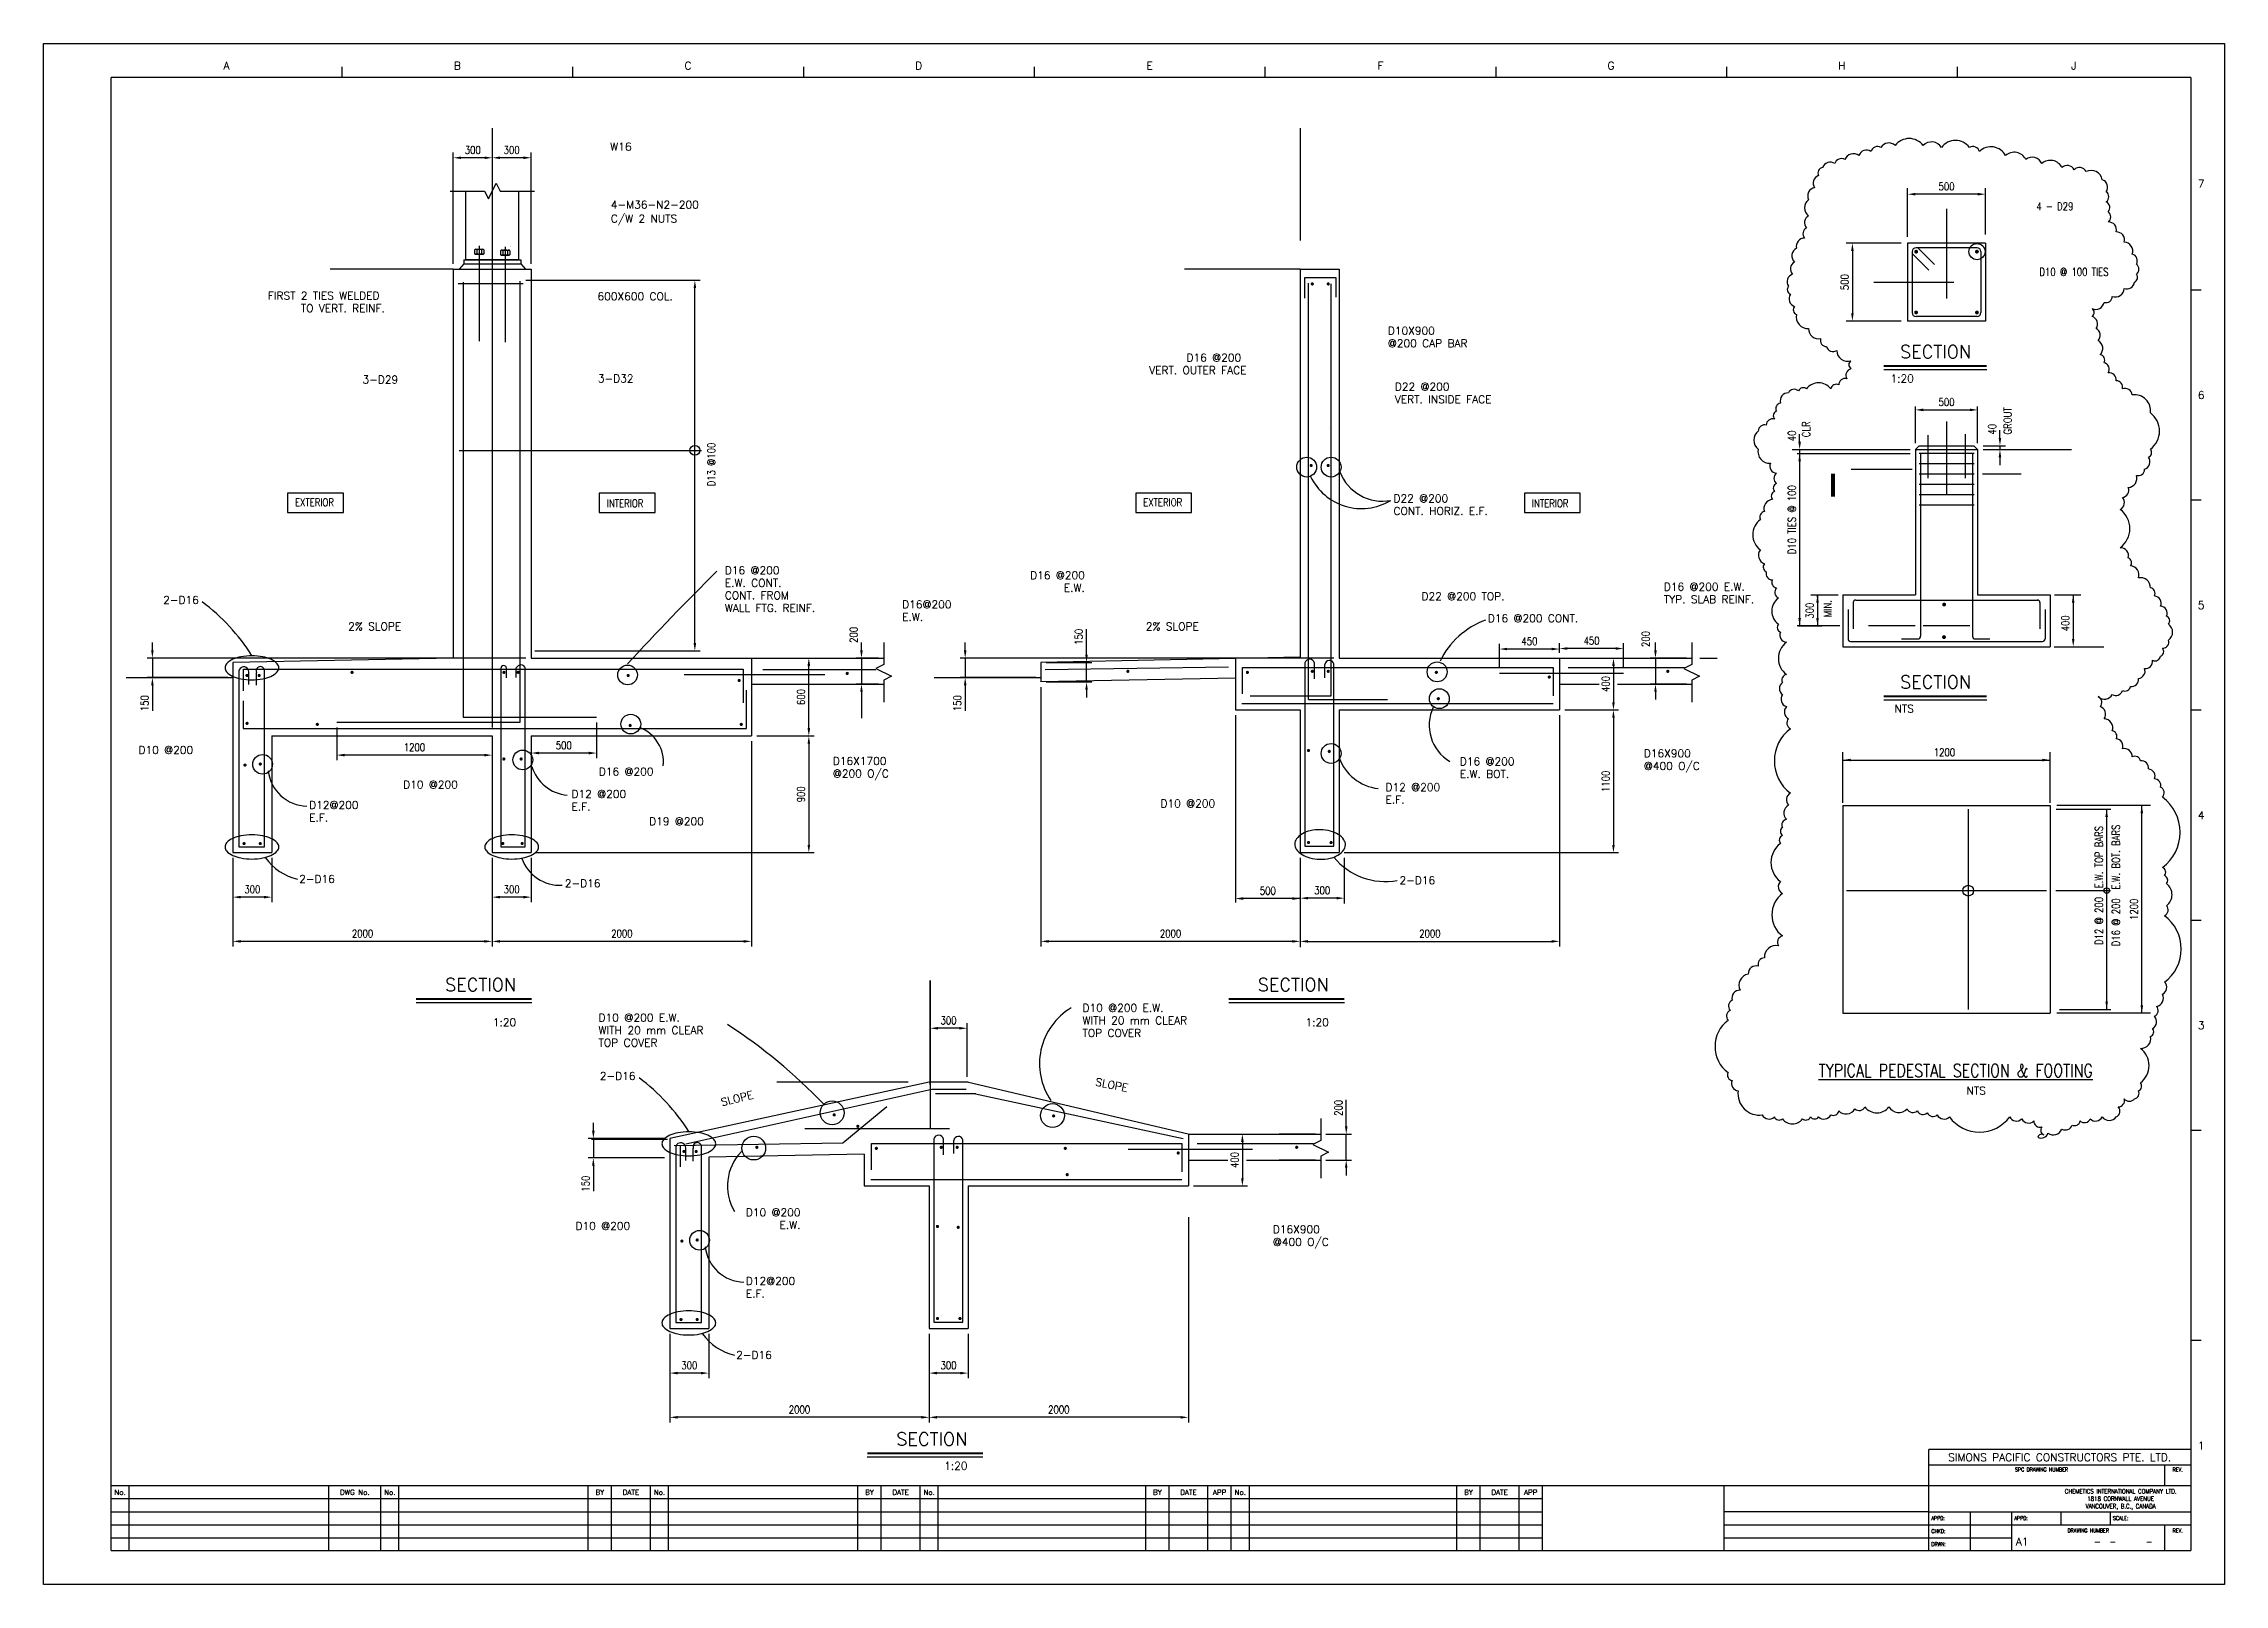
# Model space of a CAD drawing. Extents: x 0 to 22685, y 0 to 16870.
# Drawn here: x 0 to 16820, y 0 to 11880 of the extents above; entities that cross this region are included whole.
import ezdxf
from ezdxf.enums import TextEntityAlignment as Align

# ---------------------------------------------------------------- set-up
doc = ezdxf.new("R2010")
doc.units = 0
doc.header["$LTSCALE"] = 500
doc.linetypes.add('CENTER', pattern=[0])
doc.layers.get('0').update_dxf_attribs({"linetype": 'CONTINUOUS'})
for name, color, linetype in [('BORDER', 7, 'CONTINUOUS'), ('CL', 7, 'CENTER'), ('CLINE', 7, 'CENTER'), ('CONC', 1, 'CONTINUOUS'), ('CUTLINE', 7, 'CONTINUOUS'), ('DIM', 6, 'CONTINUOUS'), ('REBAR', 2, 'CONTINUOUS'), ('STEEL', 1, 'CONTINUOUS'), ('STREAMS', 7, 'CONTINUOUS'), ('TEXT', 7, 'CONTINUOUS'), ('TEXTM', 1, 'CONTINUOUS')]:
    doc.layers.add(name, color=color, linetype=linetype)
doc.styles.get("Standard").update_dxf_attribs({"font": 'romans', "width": 0.8})

msp = doc.modelspace()

# ---------------------------------------------------------------- texts
at = {"layer": 'BORDER', "color": 0}
for s, height, p in [('A', 60, (1410, 11680)), ('B', 60, (3190, 11680)), ('C', 60, (4970, 11680)), ('D', 60, (6750, 11680)), ('E', 60, (8530, 11680)), ('F', 60, (10310, 11680)), ('G', 60, (12090, 11680)), ('H', 60, (13870, 11680)), ('J', 60, (15660, 11680)), ('7', 60, (16640, 10770)), ('6', 60, (16640, 9140)), ('5', 60, (16640, 7520)), ('4', 60, (16640, 5900)), ('3', 60, (16640, 4280)), ('1', 60, (16640, 1040)), ('No.', 40, (590, 690)), ('DWG No.', 40, (2400, 690)), ('No.', 40, (2670, 690)), ('BY', 40, (4290, 690)), ('DATE', 40, (4530, 690)), ('No.', 40, (4750, 690)), ('BY', 40, (6370, 690)), ('DATE', 40, (6610, 690)), ('No.', 40, (6830, 690)), ('BY', 40, (8590, 690)), ('DATE', 40, (8830, 690)), ('APP', 40, (9070, 690)), ('No.', 40, (9230, 690)), ('BY', 40, (10990, 690)), ('DATE', 40, (11230, 690)), ('APP', 40, (11470, 690)), ('A1', 60, (15260, 300))]:
    msp.add_text(s, height=height, dxfattribs=at).set_placement(p, align=Align.CENTER)
for p in [(14867, 9424), (14867, 6878), (3645, 4544), (9913, 4544), (7125, 1040)]:
    msp.add_text('SECTION', height=100, dxfattribs=at).set_placement(p, align=Align.BOTTOM_RIGHT)
for s, p in [('1:20', (14424, 9328)), ('NTS', (14424, 6783)), ('1:20', (3645, 4364)), ('1:20', (9913, 4364)), ('NTS', (14980, 3836)), ('1:20', (7125, 944))]:
    msp.add_text(s, height=60, dxfattribs=at).set_placement(p, align=Align.TOP_RIGHT)
for s, height, width, p in [('SPC DRAWING NUMBER', 30, 0.8, (15410, 870)), ('REV.', 30, 0.8, (16460, 870)), ('CHEMETICS INTERNATIONAL COMPANY LTD.', 35, 0.75, (16020, 700)), ('1818 CORNWALL AVENUE', 35, 0.75, (16020, 643)), ('VANCOUVER, B.C., CANADA', 35, 0.75, (16020, 585)), ('DRAWING NUMBER', 30, 0.8, (15770, 400)), ('REV.', 30, 0.8, (16460, 400)), ('-', 60, 0.8, (15840, 300)), ('-', 60, 0.8, (15960, 300)), ('-', 60, 0.8, (16240, 300))]:
    msp.add_text(s, height=height, dxfattribs=dict(at, width=width)).set_placement(p, align=Align.CENTER)
at = {"layer": 'BORDER', "color": 0, "width": 0.8}
for s, p in [('APPD:', (14560, 495)), ('APPD:', (15200, 495)), ('SCALE:', (15960, 495)), ('CHKD:', (14560, 395)), ('DRWN:', (14560, 295))]:
    msp.add_text(s, height=30, dxfattribs=at).set_placement(p)
at = {"layer": 'DIM', "color": 0, "width": 0.8}
for s, p in [('300', (3310, 11060)), ('300', (3610, 11060)), ('500', (14677, 10779)), ('500', (14677, 9116)), ('450', (11460, 7272)), ('450', (11939, 7276)), ('1200', (2860, 6454)), ('500', (4012, 6470)), ('300', (1610, 5359)), ('300', (3610, 5359)), ('500', (9442, 5348)), ('300', (9862, 5351)), ('2000', (2460, 5018)), ('2000', (4460, 5018)), ('2000', (8692, 5018)), ('2000', (10692, 5018)), ('300', (6980, 4348)), ('300', (4980, 1689)), ('300', (6980, 1689)), ('2000', (5830, 1348)), ('2000', (7830, 1348))]:
    msp.add_text(s, height=60, dxfattribs=at).set_placement(p, align=Align.MIDDLE_CENTER)
for s, p in [('500', (13891, 10041)), ('D13 @100', (5150, 8635)), ('40', (13484, 8856)), ('300', (13622, 7508)), ('200', (6248, 7321)), ('150', (7984, 7306)), ('200', (12356, 7289)), ('600', (5842, 6842)), ('400', (12048, 6942)), ('150', (779, 6794)), ('150', (7048, 6794)), ('1100', (12048, 6192)), ('900', (5842, 6092)), ('200', (9987, 3674)), ('400', (9186, 3272)), ('150', (4180, 3090))]:
    msp.add_text(s, height=60, rotation=90, dxfattribs=at).set_placement(p, align=Align.MIDDLE_CENTER)
for s, p in [('CLR', (13594, 8906)), ('40 ', (15029, 8923)), ('GROUT', (15148, 8971)), ('D10 TIES @ 100', (13484, 8209)), ('MIN.', (13761, 7523)), ('400', (15594, 7410)), ('D12 @ 200  E.W. TOP BARS', (15852, 5389)), ('D16 @ 200  E.W. BOT. BARS', (15983, 5389)), ('1200', (16123, 5205))]:
    msp.add_text(s, height=60, rotation=90, dxfattribs=at).set_placement(p, align=Align.MIDDLE)
for s, p in [('EXTERIOR', (1939, 8313)), ('INTERIOR', (4344, 8305)), ('EXTERIOR', (8481, 8313)), ('INTERIOR', (11479, 8305))]:
    msp.add_text(s, height=60, dxfattribs=at).set_placement(p)
msp.add_text('1200 ', height=60, dxfattribs=at).set_placement((14677, 6416), align=Align.MIDDLE)
at = {"layer": 'STREAMS', "color": 0}
msp.add_text('SIMONS PACIFIC CONSTRUCTORS PTE. LTD.', height=60, dxfattribs=at).set_placement((15550, 950), align=Align.CENTER)
at = {"layer": 'TEXT', "color": 0}
for s, p in [('W16', (4371, 11055)), ('4-M36-N2-200', (4374, 10608)), ('C/W 2 NUTS', (4374, 10501)), ('600X600 COL.', (4273, 9901)), ('@200 CAP BAR', (10368, 9539)), ('D10X900', (10368, 9636)), ('3-D32', (4275, 9268)), ('D22 @200', (10421, 9205)), ('VERT. INSIDE FACE', (10421, 9108)), ('CONT. HORIZ. E.F.', (10412, 8246)), ('D22 @200 ', (10412, 8343)), ('D16 @200', (5253, 7789)), ('E.W. CONT. ', (5253, 7692)), ('CONT. FROM', (5253, 7595)), ('D16@200', (6622, 7526)), ('D22 @200 TOP.', (10628, 7589)), ('TYP. SLAB REINF.', (12496, 7565)), ('D16 @200 E.W.', (12496, 7662)), ('2% SLOPE', (2348, 7356)), ('WALL FTG. REINF.', (5253, 7498)), ('E.W.', (6622, 7429)), ('2% SLOPE', (8500, 7356)), ('D16 @200 CONT.', (11140, 7419)), ('D16X900', (12343, 6377)), ('D16 @200', (4283, 6237)), ('@200 O/C', (6086, 6222)), ('D16X1700', (6086, 6319)), ('D16 @200', (10924, 6315)), ('E.W. BOT.', (10924, 6218)), ('@400 O/C', (12343, 6280)), ('D12 @200', (4071, 6064)), ('D12 @200', (10350, 6117)), ('E.F.', (10350, 6020)), ('D12@200', (2047, 5979)), ('E.F.', (2047, 5882)), ('E.F.', (4071, 5967)), ('2-D16', (1971, 5409)), ('2-D16', (4020, 5375)), ('2-D16', (10457, 5399)), ('D10 @200 E.W.', (4281, 4340)), ('WITH 20 mm CLEAR ', (8013, 4318)), ('D10 @200 E.W.', (8013, 4415)), ('TOP COVER', (4281, 4146)), ('WITH 20 mm CLEAR ', (4281, 4243)), ('TOP COVER', (8013, 4221)), ('D16X900', (9481, 2707)), ('@400 O/C', (9481, 2610)), ('D12@200', (5417, 2309)), ('E.F.', (5417, 2212)), ('2-D16', (5341, 1739))]:
    msp.add_text(s, height=60, dxfattribs=at).set_placement(p)
at = {"layer": 'TEXT', "color": 0, "width": 0.8}
for s, p in [('4 - D29', (15512, 10625)), ('D10 @ 100 TIES', (15660, 10120))]:
    msp.add_text(s, height=60, dxfattribs=at).set_placement(p, align=Align.MIDDLE)
at = {"layer": 'TEXT', "color": 0}
for s, p in [('FIRST 2 TIES WELDED ', (2631, 9907)), ('TO VERT. REINF.', (2631, 9810)), ('D16 @200 ', (9278, 9429)), ('3-D29', (2735, 9260)), ('VERT. OUTER FACE', (9278, 9332)), ('D16 @200', (8030, 7751)), ('2-D16', (1196, 7560)), ('E.W.', (8030, 7654)), ('D10 @200', (1154, 6404)), ('D10 @200', (3194, 6137)), ('D19 @200', (5091, 5853)), ('D10 @200', (9035, 5991)), ('2-D16', (4566, 3890)), ('D10 @200', (5839, 2838)), ('D10 @200', (4524, 2734)), ('E.W.', (5839, 2741))]:
    msp.add_text(s, height=60, dxfattribs=at).set_placement(p, align=Align.RIGHT)
for rotation, p in [(348.6633, (8108, 3847)), (13.8495, (5232, 3687))]:
    msp.add_text('SLOPE', height=60, rotation=rotation, dxfattribs=at).set_placement(p)
at = {"layer": 'TEXT', "color": 0, "width": 0.8}
msp.add_text('%%UTYPICAL PEDESTAL SECTION & FOOTING', height=100, dxfattribs=at).set_placement((13690, 3912))

# ---------------------------------------------------------------- linework, layer by layer
at = {"color": 0}
for p, q in [((3324, 10290), (3324, 10259)), ((3333, 10295), (3387, 10295)), ((3342, 10290), (3342, 10259)), ((3378, 10290), (3378, 10259)), ((3396, 10290), (3396, 10259)), ((3524, 10283), (3524, 10252)), ((3533, 10288), (3587, 10288)), ((3542, 10283), (3542, 10252)), ((3578, 10283), (3578, 10252)), ((3596, 10283), (3596, 10252)), ((3324, 10259), (3328, 10259)), ((3328, 10259), (3392, 10259)), ((3328, 10259), (3328, 10257)), ((3328, 10257), (3392, 10257)), ((3392, 10259), (3396, 10259)), ((3392, 10259), (3392, 10257)), ((3524, 10252), (3528, 10252)), ((3528, 10252), (3592, 10252)), ((3528, 10252), (3528, 10250)), ((3528, 10250), (3592, 10250)), ((3592, 10252), (3596, 10252)), ((3592, 10252), (3592, 10250))]:
    msp.add_line(p, q, dxfattribs=at)
for centre, radius, start, end in [((3333, 10284), 10.8, 33.8901, 146.1099), ((3360, 10259), 35.9, 60.1583, 119.8417), ((3387, 10284), 10.8, 33.8901, 146.1099), ((3533, 10277), 10.8, 33.8901, 146.1099), ((3560, 10252), 35.9, 60.1583, 119.8417), ((3587, 10277), 10.8, 33.8901, 146.1099)]:
    msp.add_arc(centre, radius, start, end, dxfattribs=at)
at = {"layer": 'BORDER', "color": 0}
for p, q in [((520, 260), (520, 11620)), ((16560, 11620), (520, 11620)), ((2300, 11700), (2300, 11620)), ((4080, 11700), (4080, 11620)), ((5860, 11700), (5860, 11620)), ((7640, 11700), (7640, 11620)), ((9420, 11700), (9420, 11620)), ((11200, 11700), (11200, 11620)), ((12980, 11700), (12980, 11620)), ((14760, 11700), (14760, 11620)), ((16560, 11620), (16560, 260)), ((16640, 9980), (16560, 9980)), ((16640, 8360), (16560, 8360)), ((16640, 6740), (16560, 6740)), ((16640, 5120), (16560, 5120)), ((16640, 3500), (16560, 3500)), ((16640, 1880), (16560, 1880)), ((14540, 260), (14540, 1040)), ((16560, 1040), (14540, 1040)), ((16560, 920), (14540, 920)), ((16360, 760), (16360, 920)), ((16560, 760), (520, 760)), ((660, 260), (660, 760)), ((2200, 260), (2200, 760)), ((2600, 260), (2600, 760)), ((2740, 260), (2740, 760)), ((4200, 260), (4200, 760)), ((4380, 260), (4380, 760)), ((4680, 260), (4680, 760)), ((4820, 260), (4820, 760)), ((6280, 260), (6280, 760)), ((6460, 260), (6460, 760)), ((6760, 260), (6760, 760)), ((6900, 260), (6900, 760)), ((8500, 260), (8500, 760)), ((8680, 260), (8680, 760)), ((8980, 260), (8980, 760)), ((9160, 260), (9160, 760)), ((9300, 260), (9300, 760)), ((10900, 260), (10900, 760)), ((11080, 260), (11080, 760)), ((11380, 260), (11380, 760)), ((11560, 260), (11560, 760)), ((12960, 760), (12960, 260)), ((11560, 660), (520, 660)), ((520, 560), (11560, 560)), ((14540, 560), (12960, 560)), ((14540, 560), (16560, 560)), ((14860, 560), (14860, 260)), ((15180, 460), (15180, 560)), ((15560, 460), (15560, 560)), ((15940, 560), (15940, 460)), ((520, 460), (11560, 460)), ((520, 360), (11560, 360)), ((12960, 460), (15180, 460)), ((12960, 360), (15180, 360)), ((15180, 460), (16560, 460)), ((15180, 260), (15180, 460)), ((16360, 260), (16360, 460)), ((520, 260), (16560, 260))]:
    msp.add_line(p, q, dxfattribs=at)
at = {"layer": 'BORDER', "color": 0, "const_width": 15}
for points in [[(14987, 9394), (14193, 9394)], [(14987, 6848), (14193, 6848)], [(3765, 4514), (2873, 4514)], [(10033, 4514), (9141, 4514)], [(7245, 1010), (6353, 1010)]]:
    msp.add_lwpolyline(points, dxfattribs=at)
at = {"layer": 'BORDER', "color": 0}
for points in [[(14987, 9364), (14193, 9364)], [(14987, 6818), (14193, 6818)], [(3765, 4484), (2873, 4484)], [(10033, 4484), (9141, 4484)], [(7245, 980), (6353, 980)]]:
    msp.add_lwpolyline(points, dxfattribs=at)
at = {"layer": 'CL', "color": 0}
for p, q in [((14677, 8966), (14677, 8406)), ((14533, 8860), (14533, 8530)), ((14821, 8869), (14821, 8530)), ((15519, 5349), (15941, 5349))]:
    msp.add_line(p, q, dxfattribs=at)
at = {"layer": 'CLINE', "color": 0}
for p, q in [((3460, 11228), (3460, 6607)), ((9692, 11228), (9692, 10363)), ((14677, 10606), (14677, 9914)), ((3360, 10320), (3360, 9585)), ((3560, 10313), (3560, 9578)), ((14115, 10041), (14734, 10041)), ((6837, 4655), (6837, 3520))]:
    msp.add_line(p, q, dxfattribs=at)
at = {"layer": 'CONC', "color": 0}
for p, q in [((14377, 10341), (14377, 9741)), ((14977, 10341), (14377, 10341)), ((14977, 10341), (14977, 9741)), ((3160, 10142), (3760, 10142)), ((3160, 10142), (3160, 7142)), ((3240, 10212), (3240, 10182)), ((3240, 10212), (3680, 10212)), ((3240, 10182), (3680, 10182)), ((3680, 10212), (3680, 10182)), ((3760, 10142), (3760, 7142)), ((9692, 10142), (9992, 10142)), ((9692, 10142), (9692, 7148)), ((9992, 10142), (9992, 7142)), ((14977, 9741), (14377, 9741)), ((14437, 8750), (14467, 8780)), ((14437, 8750), (14437, 7630)), ((14437, 8750), (14917, 8750)), ((14467, 8780), (14887, 8780)), ((14917, 8750), (14887, 8780)), ((14917, 8750), (14917, 7630)), ((13877, 7630), (13877, 7230)), ((13877, 7630), (14437, 7630)), ((14917, 7630), (15477, 7630)), ((15477, 7630), (15477, 7230)), ((3160, 7142), (1460, 7108)), ((1460, 7108), (1460, 5642)), ((3760, 7142), (6480, 7142)), ((5460, 7142), (5460, 6542)), ((9692, 7148), (7692, 7108)), ((7692, 7108), (7692, 6958)), ((9192, 7138), (9192, 6742)), ((9992, 7142), (12712, 7142)), ((11692, 7142), (11692, 6742)), ((13877, 7230), (15477, 7230)), ((637, 6992), (1460, 6992)), ((5460, 6942), (6480, 6942)), ((6869, 6992), (7692, 6992)), ((9192, 6988), (7692, 6958)), ((11692, 6942), (11997, 6942)), ((12139, 6942), (12712, 6942)), ((9192, 6742), (9692, 6742)), ((9692, 6742), (9692, 5642)), ((9992, 6742), (9992, 5642)), ((9992, 6742), (11692, 6742)), ((1760, 6542), (3460, 6542)), ((1760, 6542), (1760, 5642)), ((3460, 6542), (3460, 5642)), ((3760, 6542), (3760, 5642)), ((3760, 6542), (5460, 6542)), ((13877, 6005), (13877, 4405)), ((13877, 6005), (15477, 6005)), ((15477, 6005), (15477, 4405)), ((1460, 5642), (1760, 5642)), ((3460, 5642), (3760, 5642)), ((9692, 5642), (9992, 5642)), ((13877, 4405), (15477, 4405)), ((6830, 3872), (4830, 3438)), ((7130, 3872), (6830, 3872)), ((7123, 3874), (8838, 3472)), ((4830, 3438), (4830, 3288)), ((4830, 3438), (4830, 1972)), ((8830, 3472), (9850, 3472)), ((8830, 3472), (8830, 3072)), ((6330, 3318), (5130, 3294)), ((5130, 3294), (5130, 1972)), ((6330, 3318), (6330, 3072)), ((8830, 3272), (9135, 3272)), ((9277, 3272), (9850, 3272)), ((6330, 3072), (6830, 3072)), ((6830, 3072), (6830, 1972)), ((7130, 3072), (7130, 1972)), ((7130, 3072), (8830, 3072)), ((4830, 1972), (5130, 1972)), ((6830, 1972), (7130, 1972))]:
    msp.add_line(p, q, dxfattribs=at)
at = {"layer": 'CUTLINE', "color": 0}
msp.add_lwpolyline([(0, 0), (0, 11880), (16820, 11880), (16820, 0)], close=True, dxfattribs=at)
msp.add_lwpolyline([(0, 0), (0, 11880), (16820, 11880), (16820, 0)], close=True, dxfattribs=at)
at = {"layer": 'DIM', "color": 0}
for p, q in [((3160, 10182), (3160, 11040)), ((3401, 11000), (3220, 11000)), ((3461, 10783), (3461, 11040)), ((3461, 10783), (3461, 11040)), ((3700, 11000), (3521, 11000)), ((3760, 10182), (3760, 11040)), ((14377, 10389), (14377, 10765)), ((14977, 10408), (14977, 10765)), ((14377, 10721), (14377, 10759)), ((14917, 10719), (14437, 10719)), ((14328, 10341), (13904, 10341)), ((13951, 10281), (13951, 9801)), ((3160, 10142), (2209, 10142)), ((3240, 10182), (3206, 10142)), ((3680, 10182), (3718, 10142)), ((9692, 10142), (8800, 10142)), ((3720, 10055), (5063, 10055)), ((5023, 7259), (5023, 9995)), ((14328, 9741), (13904, 9741)), ((13948, 9741), (13911, 9741)), ((14437, 8799), (14437, 9082)), ((14497, 9056), (14857, 9056)), ((14917, 8799), (14917, 9082)), ((13486, 8750), (14397, 8750)), ((13544, 8810), (13544, 8870)), ((13544, 8750), (13544, 8720)), ((14960, 8780), (15132, 8780)), ((14960, 8750), (15641, 8750)), ((15089, 8840), (15089, 8900)), ((15089, 8780), (15089, 8750)), ((3699, 8744), (5074, 8744)), ((13524, 8720), (14397, 8720)), ((13544, 8720), (13544, 8600)), ((13544, 8600), (13544, 7390)), ((13941, 8600), (14413, 8600)), ((15089, 8690), (15089, 8630)), ((13630, 7630), (13840, 7630)), ((13682, 7630), (13682, 7390)), ((13682, 7610), (13682, 7630)), ((15510, 7630), (15712, 7630)), ((15654, 7630), (15654, 7290)), ((839, 7202), (839, 7262)), ((6308, 7202), (6308, 7262)), ((7108, 7202), (7108, 7262)), ((8044, 7228), (8044, 7365)), ((11228, 7065), (11228, 7252)), ((11692, 7182), (11692, 7256)), ((11692, 7182), (11692, 7252)), ((12186, 7065), (12186, 7256)), ((12432, 7202), (12432, 7262)), ((13853, 7390), (13525, 7390)), ((13535, 7390), (13715, 7390)), ((14434, 7390), (14075, 7390)), ((3720, 7142), (799, 7142)), ((839, 7142), (839, 6992)), ((3788, 7199), (5063, 7199)), ((5500, 7142), (5942, 7142)), ((5902, 6602), (5902, 7082)), ((6440, 7142), (6268, 7142)), ((6308, 7142), (6308, 6942)), ((9952, 7142), (7068, 7142)), ((7108, 7142), (7108, 6992)), ((7732, 7108), (8084, 7108)), ((8044, 7168), (8044, 7228)), ((8044, 6958), (8044, 7108)), ((11632, 7212), (11288, 7212)), ((11732, 7142), (12148, 7142)), ((12126, 7216), (11752, 7216)), ((12108, 7082), (12108, 6802)), ((12672, 7142), (12392, 7142)), ((12432, 7142), (12432, 6942)), ((12774, 7142), (12909, 7142)), ((15506, 7230), (15891, 7230)), ((15566, 7230), (15873, 7230)), ((1420, 6992), (799, 6992)), ((839, 6932), (839, 6872)), ((6440, 6942), (6268, 6942)), ((7652, 6992), (7068, 6992)), ((7108, 6932), (7108, 6872)), ((7692, 6918), (7692, 4918)), ((7732, 6958), (8084, 6958)), ((8044, 6898), (8044, 6838)), ((12672, 6942), (12392, 6942)), ((839, 6872), (839, 6735)), ((6308, 6882), (6308, 6822)), ((6308, 6822), (6308, 6679)), ((7108, 6872), (7108, 6735)), ((11732, 6742), (12148, 6742)), ((11732, 6742), (12148, 6742)), ((12432, 6882), (12432, 6822)), ((2261, 6607), (2261, 6354)), ((4265, 6646), (4265, 6370)), ((9192, 6702), (9192, 5257)), ((11692, 6702), (11692, 4918)), ((12108, 6682), (12108, 5702)), ((3400, 6394), (2321, 6394)), ((3460, 6502), (3460, 6354)), ((3760, 6502), (3760, 6370)), ((4205, 6410), (3820, 6410)), ((5460, 6502), (5460, 4918)), ((5500, 6542), (5942, 6542)), ((5500, 6542), (5942, 6542)), ((5902, 6482), (5902, 5702)), ((13877, 6026), (13877, 6417)), ((15477, 6026), (15477, 6417)), ((13877, 6356), (15477, 6356)), ((15522, 5977), (15944, 5977)), ((16250, 6005), (15528, 6005)), ((15912, 5977), (15912, 4433)), ((16183, 4405), (16183, 6005)), ((1460, 5602), (1460, 4918)), ((1460, 5602), (1460, 5259)), ((1760, 5602), (1760, 5259)), ((3460, 5602), (3460, 4918)), ((3460, 5602), (3460, 4918)), ((3460, 5562), (3460, 5259)), ((3760, 5602), (3760, 5259)), ((3800, 5642), (5942, 5642)), ((9692, 5602), (9692, 4918)), ((9692, 5602), (9692, 5251)), ((9692, 5602), (9692, 4913)), ((9692, 5602), (9692, 4918)), ((10032, 5642), (12148, 5642)), ((10032, 5602), (10032, 5251)), ((1700, 5299), (1520, 5299)), ((3700, 5299), (3520, 5299)), ((9692, 5288), (9252, 5288)), ((9972, 5291), (9752, 5291)), ((3400, 4958), (1520, 4958)), ((5400, 4958), (3520, 4958)), ((9632, 4958), (7752, 4958)), ((9752, 4958), (11632, 4958)), ((6837, 3853), (6837, 4655)), ((16250, 4405), (15528, 4405)), ((15547, 4433), (15944, 4433)), ((7063, 4288), (6897, 4288)), ((7123, 3913), (7123, 4328)), ((6667, 3872), (5654, 3872)), ((10047, 3592), (10047, 3735)), ((4240, 3498), (4240, 3558)), ((10047, 3532), (10047, 3592)), ((4790, 3438), (4200, 3438)), ((4811, 3431), (4227, 3431)), ((4240, 3438), (4240, 3288)), ((8870, 3472), (9286, 3472)), ((9246, 3412), (9246, 3132)), ((9810, 3472), (9530, 3472)), ((9890, 3472), (10087, 3472)), ((10047, 3272), (10047, 3472)), ((4790, 3288), (4200, 3288)), ((4240, 3228), (4240, 3168)), ((9810, 3272), (9530, 3272)), ((9890, 3272), (10087, 3272)), ((10047, 3212), (10047, 3152)), ((4240, 3168), (4240, 3031)), ((8870, 3072), (9286, 3072)), ((8870, 3072), (9286, 3072)), ((8830, 2832), (8830, 1248)), ((4830, 1932), (4830, 1248)), ((4830, 1932), (4830, 1589)), ((5130, 1932), (5130, 1589)), ((6830, 1932), (6830, 1248)), ((6830, 1932), (6830, 1248)), ((6830, 1892), (6830, 1589)), ((7130, 1932), (7130, 1589)), ((5070, 1629), (4890, 1629)), ((7070, 1629), (6890, 1629)), ((6770, 1288), (4890, 1288)), ((8770, 1288), (6890, 1288))]:
    msp.add_line(p, q, dxfattribs=at)
for points in [[(15381, 3449, 0.5), (15459, 3480, 0.5), (15567, 3511, 0.5), (15645, 3542, 0.5), (15707, 3573, 0.5), (15785, 3589, 0.5), (15878, 3604, 0.5), (15986, 3604, 0.5), (16002, 3682, 0.5), (16048, 3744, 0.5), (16126, 3744, 0.5), (16157, 3806, 0.5), (16173, 3868, 0.5), (16173, 4132, 0.5), (16250, 4225, 0.5), (16266, 4287, 0.5), (16281, 4380, 0.5), (16297, 4457, 0.5), (16343, 4550, 0.5), (16359, 4643, 0.5), (16359, 5155, 0.5), (16374, 5233, 0.5), (16374, 5403, 0.5), (16359, 5465, 0.5), (16343, 5527, 0.5), (16343, 6070, 0.5), (16328, 6148, 0.5), (16281, 6210, 0.5), (16235, 6287, 0.5), (16173, 6349, 0.5), (16110, 6380, 0.5), (16033, 6442, 0.5), (15986, 6520, 0.5), (15955, 6582, 0.5), (15893, 6675, 0.5), (15862, 6768, 0.5), (15847, 6845, 0.5), (15955, 6861, 0.5), (16033, 6892, 0.5), (16095, 6923, 0.5), (16157, 6985, 0.5), (16204, 7063, 0.5), (16266, 7125, 0.5), (16328, 7156, 0.5), (16343, 7218, 0.5), (16390, 7280, 0.5), (16390, 7404, 0.5), (16374, 7466, 0.5), (16328, 7543, 0.5), (16281, 7621, 0.5), (16250, 7683, 0.5), (16157, 7760, 0.5), (16095, 7853, 0.5), (16079, 7915, 0.5), (16017, 7993, 0.5), (16017, 8288, 0.5), (16033, 8381, 0.5), (16079, 8458, 0.5), (16141, 8551, 0.5), (16204, 8598, 0.5), (16235, 8691, 0.5), (16250, 8753, 0.5), (16250, 9032, 0.5), (16110, 9171, 0.5), (16033, 9218, 0.5), (15986, 9280, 0.5), (15924, 9342, 0.5), (15893, 9420, 0.5), (15862, 9482, 0.5), (15847, 9590, 0.5), (15831, 9683, 0.5), (15800, 9776, 0.5), (15800, 9838, 0.5), (15893, 9885, 0.5), (15955, 9931, 0.5), (16048, 9993, 0.5), (16126, 10040, 0.5), (16141, 10102, 0.5), (16141, 10179, 0.5), (16110, 10257, 0.5), (16048, 10350, 0.5), (15986, 10428, 0.5), (15924, 10505, 0.5), (15924, 10583, 0.5), (15909, 10660, 0.5), (15909, 10738, 0.5), (15878, 10831, 0.5), (15754, 10893, 0.5), (15661, 10908, 0.5), (15567, 10924, 0.5), (15412, 10955, 0.5), (15288, 10986, 0.5), (15133, 11017, 0.5), (14931, 11048, 0.5), (14854, 11079, 0.5), (14637, 11079, 0.5), (14497, 11094, 0.5), (14280, 11094, 0.5), (14171, 11079, 0.5), (14094, 11048, 0.5), (14001, 11017, 0.5), (13892, 10986, 0.5), (13815, 10955, 0.5), (13721, 10924, 0.5), (13690, 10862, 0.5), (13659, 10769, 0.5), (13613, 10676, 0.5), (13613, 10552, 0.5), (13597, 10459, 0.5), (13582, 10381, 0.5), (13520, 10303, 0.5), (13504, 10195, 0.5), (13489, 10102, 0.5), (13458, 10009, 0.5), (13473, 9947, 0.5), (13504, 9854, 0.5), (13520, 9792, 0.5), (13613, 9683, 0.5), (13706, 9606, 0.5), (13752, 9544, 0.5), (13830, 9513, 0.5), (13939, 9435, 0.5), (13939, 9373, 0.5), (13908, 9296, 0.5), (13846, 9249, 0.5), (13784, 9218, 0.5), (13597, 9218, 0.5), (13535, 9202, 0.5), (13458, 9187, 0.5), (13396, 9109, 0.5), (13365, 9047, 0.5), (13349, 8985, 0.5), (13287, 8939, 0.5), (13225, 8892, 0.5), (13225, 8753, 0.5), (13318, 8644, 0.5), (13365, 8567, 0.5), (13365, 8489, 0.5), (13349, 8427, 0.5), (13334, 8365, 0.5), (13272, 8272, 0.5), (13241, 8210, 0.5), (13241, 7977, 0.5), (13272, 7869, 0.5), (13287, 7807, 0.5), (13334, 7745, 0.5), (13365, 7683, 0.5), (13380, 7605, 0.5), (13380, 7404, 0.5), (13396, 7342, 0.5), (13442, 7264, 0.5), (13442, 7016, 0.5), (13411, 6954, 0.5), (13411, 6861, 0.5), (13442, 6768, 0.5), (13458, 6675, 0.5), (13473, 6597, 0.5), (13473, 6101, 0.5), (13458, 6008, 0.5), (13442, 5899, 0.5), (13411, 5837, 0.5), (13411, 5775, 0.5), (13396, 5713, 0.5), (13396, 5419, 0.5), (13411, 5326, 0.5), (13411, 5000, 0.5), (13380, 4923, 0.5), (13272, 4830, 0.5), (13225, 4767, 0.5), (13147, 4705, 0.5), (13085, 4581, 0.5), (13023, 4504, 0.5), (13008, 4426, 0.5), (12992, 4349, 0.5), (12992, 3946, 0.5), (13023, 3884, 0.5), (13070, 3806, 0.5), (13256, 3620, 0.5), (13349, 3604, 0.5), (13411, 3589, 0.5), (13566, 3589, 0.5), (13628, 3604, 0.5), (13690, 3604, 0.5), (13784, 3620, 0.5), (13846, 3651, 0.5), (13970, 3666, 0.5), (14047, 3682, 0.5), (14233, 3682, 0.5), (14373, 3666, 0.5), (14451, 3651, 0.5), (14528, 3635, 0.5), (14606, 3620, 0.5), (14699, 3604, 0.5), (15164, 3604, 0.5), (15257, 3589, 0.5), (15350, 3573, 0.5), (15412, 3527, 0.5), (15428, 3465, 0.5)], [(1399, 7067, 0.188697), (1411, 7036, 0.1012), (1460, 7001, 0.059518), (1522, 6982, 0.045922), (1606, 6974, 0.045922), (1691, 6982, 0.059518), (1753, 7001, 0.1012), (1802, 7036, 0.188697), (1814, 7067, 0.188697), (1802, 7098, 0.1012), (1753, 7133, 0.059518), (1691, 7152, 0.045922), (1606, 7160, 0.045922), (1522, 7152, 0.059518), (1460, 7133, 0.1012), (1411, 7098, 0.188697)], [(1399, 5686, 0.188697), (1411, 5655, 0.1012), (1460, 5620, 0.059518), (1522, 5601, 0.045922), (1606, 5593, 0.045922), (1691, 5601, 0.059518), (1753, 5620, 0.1012), (1802, 5655, 0.188697), (1814, 5686, 0.188697), (1802, 5717, 0.1012), (1753, 5752, 0.059518), (1691, 5771, 0.045922), (1606, 5779, 0.045922), (1522, 5771, 0.059518), (1460, 5752, 0.1012), (1411, 5717, 0.188697)], [(3403, 5686, 0.188697), (3415, 5655, 0.1012), (3464, 5620, 0.059518), (3526, 5601, 0.045922), (3610, 5593, 0.045922), (3695, 5601, 0.059518), (3757, 5620, 0.1012), (3806, 5655, 0.188697), (3818, 5686, 0.188697), (3806, 5717, 0.1012), (3757, 5752, 0.059518), (3695, 5771, 0.045922), (3610, 5779, 0.045922), (3526, 5771, 0.059518), (3464, 5752, 0.1012), (3415, 5717, 0.188697)], [(9650, 5709, 0.156166), (9662, 5669, 0.106674), (9706, 5628, 0.072635), (9765, 5602, 0.059073), (9843, 5591, 0.059073), (9922, 5599, 0.072635), (9982, 5622, 0.106674), (10027, 5662, 0.156166), (10041, 5701, 0.156166), (10029, 5741, 0.106674), (9985, 5782, 0.072635), (9926, 5808, 0.059073), (9848, 5819, 0.059073), (9769, 5811, 0.072635), (9709, 5788, 0.106674), (9664, 5748, 0.156166)], [(4769, 3397, 0.188697), (4781, 3366, 0.1012), (4830, 3331, 0.059518), (4892, 3312, 0.045922), (4976, 3304, 0.045922), (5061, 3312, 0.059518), (5123, 3331, 0.1012), (5172, 3366, 0.188697), (5184, 3397, 0.188697), (5172, 3428, 0.1012), (5123, 3463, 0.059518), (5061, 3482, 0.045922), (4976, 3490, 0.045922), (4892, 3482, 0.059518), (4830, 3463, 0.1012), (4781, 3428, 0.188697)], [(4769, 2016, 0.188697), (4781, 1985, 0.1012), (4830, 1950, 0.059518), (4892, 1931, 0.045922), (4976, 1923, 0.045922), (5061, 1931, 0.059518), (5123, 1950, 0.1012), (5172, 1985, 0.188697), (5184, 2016, 0.188697), (5172, 2047, 0.1012), (5123, 2082, 0.059518), (5061, 2101, 0.045922), (4976, 2109, 0.045922), (4892, 2101, 0.059518), (4830, 2082, 0.1012), (4781, 2047, 0.188697)]]:
    msp.add_lwpolyline(points, format="xyb", close=True, dxfattribs=at)
for points in [[(3664, 10519, 0, 20, 0), (3704, 10564, 0, 0, 0), (3980, 10879, 0, 0, -0.147914), (4311, 11085, 0, 0, 7.560767)], [(3601, 10313, 0, 20, 0), (3649, 10349, 0, 0, 0), (3868, 10509, 0, 0, -0.177676), (4314, 10638, 0, 0, 0.035078)], [(14950, 10324, 0, 20, 0), (14987, 10372, 0, 0, 0), (15137, 10567, 0, 0, -0.294952), (15337, 10638, 0, 0, -8.57234)], [(9814, 10079, 0, 20, 0), (9859, 10119, 0, 0, 0), (9993, 10240, 0, 0, -0.50507), (10343, 10168, 0, 0, -0.256756), (10326, 9926, 0, 0, -0.020941), (10218, 9773, 0, 0, 0.80524), (10308, 9666, 0, 0, 2.317273)], [(14942, 9947, 0, 20, 0), (14987, 9986, 0, 0, 0), (15109, 10092, 0, 0, -0.299409), (15337, 10122, 0, 0, -4.374157)], [(3308, 10030, 0, 20, 0), (3275, 9980, 0, 0, 0), (3133, 9763, 0, 0, -0.477046), (2855, 9735, 0, 0, -0.049541), (2691, 9937, 0, 0, 0.538443)], [(3761, 9497, 0, 20, 0), (3796, 9546, 0, 0, 0), (3954, 9765, 0, 0, -0.190612), (4213, 9931, 0, 0, 0.823263)], [(9760, 9064, 0, 20, 0), (9723, 9111, 0, 0, 0), (9517, 9378, 0, 0, 0.248557), (9338, 9459, 0, 0, -0.031159)], [(3237, 8958, 0, 20, 0), (3195, 9000, 0, 0, 0), (3050, 9145, 0, 0, 0.134994), (2795, 9290, 0, 0, 0.124978)], [(3671, 8984, 0, 20, 0), (3716, 9023, 0, 0, 0), (3858, 9145, 0, 0, -0.15417), (4215, 9298, 0, 0, -0.04952)], [(9921, 8921, 0, 20, 0), (9964, 8963, 0, 0, 0), (10119, 9118, 0, 0, -0.167814), (10361, 9235, 0, 0, 16.957141)], [(4173, 7054, 0, 20, 0), (4218, 7094, 0, 0, 0), (4768, 7590, 0, 0, -0.120101), (5193, 7819, 0, 0, -0.128279)], [(8431, 7072, 0, 20, 0), (8408, 7127, 0, 0, 0), (8197, 7628, 0, 0, 0.106361), (8090, 7781, 0, 0, 0.216717)], [(10074, 7072, 0, 20, 0), (10110, 7120, 0, 0, 0), (10289, 7359, 0, 0, -0.08908), (10568, 7619, 0, 0, -0.405145)], [(12572, 7071, 0, 20, 0), (12557, 7129, 0, 0, 0), (12462, 7495, 0, 0, -0.078411), (12442, 7700, 0, 0, -0.429592)], [(6350, 7063, 0, 20, 0), (6368, 7120, 0, 0, 0), (6469, 7445, 0, 0, -0.200317), (6562, 7556, 0, 0, 0.124963)], [(5193, 7003, 0, 20, 0), (5234, 6959, 0, 0, 0), (5729, 6425, 0, 0, 0.294369), (6026, 6349, 0, 0, -0.162431)], [(11744, 7018, 0, 20, 0), (11777, 6968, 0, 0, 0), (11996, 6632, 0, 0, 0.165244), (12283, 6407, 0, 0, -14.265812)], [(10505, 6793, 0, 20, 0), (10527, 6737, 0, 0, 0), (10622, 6497, 0, 0, 0.327814), (10864, 6345, 0, 0, -0.036378)], [(5044, 6600, 0, 20, 0), (5073, 6548, 0, 0, 0), (5192, 6336, 0, 0, -0.31), (5151, 5883, 0, 0, -1.065745)], [(1494, 6111, 0, 20, 0), (1464, 6163, 0, 0, 0), (1341, 6374, 0, 0, 0.310732), (1214, 6434, 0, 0, -0.080769)], [(9724, 6318, 0, 20, 0), (9680, 6277, 0, 0, 0), (9499, 6111, 0, 0, -0.268466), (9095, 6021, 0, 0, 0.153882)], [(3517, 5955, 0, 20, 0), (3476, 5999, 0, 0, 0), (3373, 6108, 0, 0, 0.1796), (3254, 6167, 0, 0, 0.052483)], [(7395, 3751, 0, 20, 0), (7413, 3808, 0, 0, 0), (7511, 4112, 0, 0, -0.317143), (7953, 4445, 0, 0, 63.585091)], [(6327, 3704, 0, 20, 0), (6276, 3736, 0, 0, 0), (5702, 4091, 0, 0, 0.054987), (5131, 4363, 0, 0, 0.030852)], [(5885, 3405, 0, 20, 0), (5906, 3349, 0, 0, 0), (6015, 3065, 0, 0, -0.523953), (5885, 2875, 0, 0, -0.002747)], [(6021, 3514, 0, 20, 0), (6040, 3457, 0, 0, 0), (6117, 3228, 0, 0, -0.463679), (5899, 2868, 0, 0, -0.079145)], [(8882, 3348, 0, 20, 0), (8915, 3298, 0, 0, 0), (9134, 2962, 0, 0, 0.165244), (9421, 2737, 0, 0, -14.265812)], [(4864, 2441, 0, 20, 0), (4834, 2493, 0, 0, 0), (4711, 2704, 0, 0, 0.310732), (4584, 2764, 0, 0, -0.080769)]]:
    msp.add_lwpolyline(points, format="xyseb", dxfattribs=at)
for points in [[(3136, 10743), (3401, 10743), (3431, 10683), (3491, 10803), (3521, 10743), (3786, 10743)], [(6480, 7262), (6480, 7092), (6420, 7062), (6540, 7002), (6480, 6972), (6480, 6802)], [(12712, 7262), (12712, 7092), (12652, 7062), (12772, 7002), (12712, 6972), (12712, 6802)], [(9850, 3592), (9850, 3422), (9790, 3392), (9910, 3332), (9850, 3302), (9850, 3132)]]:
    msp.add_lwpolyline(points, dxfattribs=at)
for points in [[(1881, 8264), (2312, 8264), (2312, 8413), (1881, 8413)], [(4286, 8264), (4717, 8264), (4717, 8413), (4286, 8413)], [(8423, 8264), (8854, 8264), (8854, 8413), (8423, 8413)], [(11421, 8264), (11852, 8264), (11852, 8413), (11421, 8413)]]:
    msp.add_lwpolyline(points, close=True, dxfattribs=at)
for centre, radius in [((14912, 10276), 61.9), ((5023, 8744), 38), ((9742, 8615), 76.6), ((9930, 8615), 76.6), ((4504, 7012), 76), ((10748, 7036), 76.6), ((10765, 6829), 76.6), ((4529, 6633), 76), ((1689, 6323), 76), ((3696, 6357), 76), ((9930, 6407), 76.6), ((15912, 5349), 22), ((6082, 3636), 91.7), ((7781, 3615), 91.7), ((5477, 3364), 91.7), ((5059, 2653), 76)]:
    msp.add_circle(centre, radius, dxfattribs=at)
for centre, radius, start, end in [((10327, 8704), 352, 200.7815, 280.5169), ((10164, 8730), 435, 205.6617, 300.6319), ((20290, -7447), 21465, 134.6965, 137.3452), ((296, 6330), 1552, 32.3654, 53.3287), ((11334, 6847), 625, 110.0275, 154.2907), ((11014, 6625), 327, 154.6647, 239.1579), ((4493, 6339), 288, 354.3476, 68.6519), ((2039, 6309), 309, 186.919, 268.3043), ((4066, 6398), 314, 197.0377, 264.7746), ((10329, 6490), 355, 198.4303, 264.2037), ((2046, 5839), 410, 215.1333, 257.8058), ((3984, 5705), 315, 199.927, 272.6077), ((10349, 5935), 516, 219.4827, 280.1002), ((8181, 4015), 500, 120.7499, 214.6006), ((3014, 825), 4159, 43.8115, 57.0812), ((3666, 2660), 1552, 32.3654, 53.3287), ((5655, 3071), 381, 135.6929, 210.9737), ((5409, 2639), 309, 186.919, 268.3043), ((5416, 2169), 410, 215.1333, 257.8058)]:
    msp.add_arc(centre, radius, start, end, dxfattribs=at)
for points in [[(3220, 11010), (3220, 10990), (3160, 11000)], [(3401, 11010), (3401, 10990), (3461, 11000)], [(3521, 11010), (3521, 10990), (3461, 11000)], [(3700, 11010), (3700, 10990), (3760, 11000)], [(14437, 10729), (14437, 10709), (14377, 10719)], [(14917, 10729), (14917, 10709), (14977, 10719)], [(13941, 10281), (13961, 10281), (13951, 10341)], [(5013, 9995), (5033, 9995), (5023, 10055)], [(13941, 9801), (13961, 9801), (13951, 9741)], [(14497, 9066), (14497, 9046), (14437, 9056)], [(14857, 9066), (14857, 9046), (14917, 9056)], [(13534, 8810), (13554, 8810), (13544, 8750)], [(15079, 8840), (15099, 8840), (15089, 8780)], [(15079, 8690), (15099, 8690), (15089, 8750)], [(13534, 8660), (13554, 8660), (13544, 8720)], [(13672, 7570), (13692, 7570), (13682, 7630)], [(15644, 7570), (15664, 7570), (15654, 7630)], [(13534, 7450), (13554, 7450), (13544, 7390)], [(13672, 7450), (13692, 7450), (13682, 7390)], [(5013, 7259), (5033, 7259), (5023, 7199)], [(15644, 7290), (15664, 7290), (15654, 7230)], [(829, 7202), (849, 7202), (839, 7142)], [(5892, 7082), (5912, 7082), (5902, 7142)], [(6298, 7202), (6318, 7202), (6308, 7142)], [(7098, 7202), (7118, 7202), (7108, 7142)], [(8034, 7168), (8054, 7168), (8044, 7108)], [(11288, 7222), (11288, 7202), (11228, 7212)], [(11632, 7222), (11632, 7202), (11692, 7212)], [(11752, 7226), (11752, 7206), (11692, 7216)], [(12098, 7082), (12118, 7082), (12108, 7142)], [(12126, 7226), (12126, 7206), (12186, 7216)], [(12422, 7202), (12442, 7202), (12432, 7142)], [(829, 6932), (849, 6932), (839, 6992)], [(6298, 6882), (6318, 6882), (6308, 6942)], [(7098, 6932), (7118, 6932), (7108, 6992)], [(8034, 6898), (8054, 6898), (8044, 6958)], [(12422, 6882), (12442, 6882), (12432, 6942)], [(12098, 6802), (12118, 6802), (12108, 6742)], [(12098, 6682), (12118, 6682), (12108, 6742)], [(5892, 6602), (5912, 6602), (5902, 6542)], [(2321, 6404), (2321, 6384), (2261, 6394)], [(3400, 6404), (3400, 6384), (3460, 6394)], [(3820, 6420), (3820, 6400), (3760, 6410)], [(4205, 6420), (4205, 6400), (4265, 6410)], [(5892, 6482), (5912, 6482), (5902, 6542)], [(13937, 6366), (13937, 6346), (13877, 6356)], [(15417, 6366), (15417, 6346), (15477, 6356)], [(15902, 5917), (15922, 5917), (15912, 5977)], [(16173, 5945), (16193, 5945), (16183, 6005)], [(5892, 5702), (5912, 5702), (5902, 5642)], [(12098, 5702), (12118, 5702), (12108, 5642)], [(1520, 5309), (1520, 5289), (1460, 5299)], [(1700, 5309), (1700, 5289), (1760, 5299)], [(3520, 5309), (3520, 5289), (3460, 5299)], [(3700, 5309), (3700, 5289), (3760, 5299)], [(9252, 5298), (9252, 5278), (9192, 5288)], [(9632, 5298), (9632, 5278), (9692, 5288)], [(9752, 5301), (9752, 5281), (9692, 5291)], [(9972, 5301), (9972, 5281), (10032, 5291)], [(1520, 4968), (1520, 4948), (1460, 4958)], [(3400, 4968), (3400, 4948), (3460, 4958)], [(3520, 4968), (3520, 4948), (3460, 4958)], [(5400, 4968), (5400, 4948), (5460, 4958)], [(7752, 4968), (7752, 4948), (7692, 4958)], [(9632, 4968), (9632, 4948), (9692, 4958)], [(9752, 4968), (9752, 4948), (9692, 4958)], [(11632, 4968), (11632, 4948), (11692, 4958)], [(15902, 4493), (15922, 4493), (15912, 4433)], [(16173, 4465), (16193, 4465), (16183, 4405)], [(6897, 4298), (6897, 4278), (6837, 4288)], [(7063, 4298), (7063, 4278), (7123, 4288)], [(4230, 3498), (4250, 3498), (4240, 3438)], [(9236, 3412), (9256, 3412), (9246, 3472)], [(10037, 3532), (10057, 3532), (10047, 3472)], [(4230, 3228), (4250, 3228), (4240, 3288)], [(10037, 3212), (10057, 3212), (10047, 3272)], [(9236, 3132), (9256, 3132), (9246, 3072)], [(4890, 1639), (4890, 1619), (4830, 1629)], [(5070, 1639), (5070, 1619), (5130, 1629)], [(6890, 1639), (6890, 1619), (6830, 1629)], [(7070, 1639), (7070, 1619), (7130, 1629)], [(4890, 1298), (4890, 1278), (4830, 1288)], [(6770, 1298), (6770, 1278), (6830, 1288)], [(6890, 1298), (6890, 1278), (6830, 1288)], [(8770, 1298), (8770, 1278), (8830, 1288)]]:
    msp.add_solid(points, dxfattribs=at)
at = {"layer": 'REBAR', "color": 0}
for p, q in [((3560, 10313), (3560, 9578)), ((14412, 10276), (14412, 9806)), ((14412, 10263), (14541, 10134)), ((14912, 10306), (14442, 10306)), ((14455, 10306), (14584, 10177)), ((14942, 10276), (14942, 9806)), ((3198, 10030), (3700, 10030)), ((3235, 10041), (3235, 6686)), ((3675, 6647), (3675, 10049)), ((9727, 9918), (9727, 10078)), ((9727, 10078), (9966, 10078)), ((9756, 6822), (9756, 10034)), ((9930, 6851), (9930, 10027)), ((9966, 10078), (9966, 9925)), ((14912, 9776), (14442, 9776)), ((3204, 8744), (3699, 8744)), ((14889, 8720), (14465, 8720)), ((14889, 8640), (14465, 8640)), ((14477, 8720), (14477, 7310)), ((14877, 8720), (14877, 7310)), ((14889, 8560), (14465, 8560)), ((14889, 8480), (14465, 8480)), ((14889, 8400), (14465, 8400)), ((14889, 8320), (14465, 8320)), ((13957, 7570), (13957, 7368)), ((13977, 7590), (15380, 7590)), ((15397, 7570), (15397, 7368)), ((13917, 7517), (13917, 7290)), ((15437, 7517), (15437, 7290)), ((13937, 7270), (15418, 7270)), ((14330, 7290), (14457, 7290)), ((14857, 7390), (14497, 7390)), ((14897, 7290), (15012, 7290)), ((3571, 6989), (3571, 7066)), ((3645, 6992), (3645, 7066)), ((7725, 7054), (9139, 7076)), ((9248, 6866), (9248, 7069)), ((9248, 7069), (11642, 7069)), ((9727, 7105), (9727, 5691)), ((9803, 6981), (9803, 7103)), ((9882, 6991), (9882, 7093)), ((9952, 5691), (9952, 7098)), ((11642, 7069), (11642, 6851)), ((11758, 7069), (12657, 7069)), ((1506, 7032), (1506, 5688)), ((1542, 6890), (1542, 7056)), ((1542, 7056), (5396, 7056)), ((1583, 6938), (1583, 7035)), ((1641, 6934), (1641, 7031)), ((1703, 5688), (1703, 7048)), ((3526, 7063), (3526, 5688)), ((3715, 5688), (3715, 7063)), ((4941, 7015), (6025, 7015)), ((5396, 7056), (5396, 6798)), ((5546, 7055), (6418, 7055)), ((11228, 7025), (12186, 7025)), ((1539, 6812), (1539, 6600)), ((5420, 6600), (5420, 6895)), ((9241, 6793), (11642, 6793)), ((9306, 6851), (9930, 6851)), ((9756, 6822), (10365, 6822)), ((1539, 6600), (5420, 6600)), ((2261, 6647), (3675, 6647)), ((3235, 6686), (4265, 6686)), ((14844, 5977), (14844, 4433)), ((1506, 5688), (1703, 5688)), ((3526, 5688), (3715, 5688)), ((9727, 5691), (9952, 5691)), ((13905, 5349), (15449, 5349)), ((4954, 3398), (6851, 3819)), ((6851, 3819), (7116, 3819)), ((6878, 3785), (7191, 3785)), ((7188, 3783), (8789, 3439)), ((6164, 3405), (6504, 3684)), ((4863, 3384), (6164, 3404)), ((4912, 3220), (4912, 3386)), ((4953, 3268), (4953, 3365)), ((5073, 2018), (5073, 3378)), ((5872, 3514), (6987, 3514)), ((6386, 3399), (8780, 3399)), ((6386, 3196), (6386, 3399)), ((6865, 3435), (6865, 2021)), ((6941, 3311), (6941, 3433)), ((7020, 3321), (7020, 3423)), ((7090, 2021), (7090, 3428)), ((8780, 3399), (8780, 3181)), ((8896, 3399), (9795, 3399)), ((4876, 3362), (4876, 2018)), ((5011, 3264), (5011, 3361)), ((8366, 3355), (9324, 3355)), ((6379, 3123), (8780, 3123)), ((6865, 2021), (7090, 2021)), ((4876, 2018), (5073, 2018))]:
    msp.add_line(p, q, dxfattribs=at)
for points, const_width in [([(14435, 10276, 1), (14450, 10276, 1)], 14.5), ([(14904, 10276, 1), (14919, 10276, 1)], 14.5), ([(9779, 10027, 1), (9791, 10027, 1)], 12.5), ([(9902, 10027, 1), (9914, 10027, 1)], 12.5), ([(14435, 9807, 1), (14450, 9807, 1)], 14.5), ([(14904, 9807, 1), (14919, 9807, 1)], 14.5), ([(9771, 8627, 1), (9783, 8627, 1)], 12.5), ([(9902, 8627, 1), (9914, 8627, 1)], 12.5), ([(14651, 7555, 1), (14666, 7555, 1)], 15), ([(14650, 7304, 1), (14665, 7304, 1)], 15), ([(1563, 7008, 1), (1575, 7008, 1)], 12.5), ([(1657, 7008, 1), (1669, 7008, 1)], 12.5), ([(2373, 7032, 1), (2385, 7032, 1)], 12.5), ([(3544, 7032, 1), (3556, 7032, 1)], 12.5), ([(3654, 7032, 1), (3666, 7032, 1)], 12.5), ([(4502, 7008, 1), (4514, 7008, 1)], 12.5), ([(5359, 6969, 1), (5371, 6969, 1)], 12.5), ([(6192, 7024, 1), (6204, 7024, 1)], 12.5), ([(8357, 7040, 1), (8369, 7040, 1)], 12.5), ([(9279, 7032, 1), (9291, 7032, 1)], 12.5), ([(9779, 7040, 1), (9791, 7040, 1)], 12.5), ([(9902, 7040, 1), (9914, 7040, 1)], 12.5), ([(10736, 7032, 1), (10748, 7032, 1)], 12.5), ([(11607, 6996, 1), (11619, 6996, 1)], 12.5), ([(12521, 7040, 1), (12533, 7040, 1)], 12.5), ([(10751, 6829, 1), (10763, 6829, 1)], 12.5), ([(1563, 6639, 1), (1575, 6639, 1)], 12.5), ([(2105, 6631, 1), (2117, 6631, 1)], 12.5), ([(4518, 6623, 1), (4530, 6623, 1)], 12.5), ([(5375, 6631, 1), (5387, 6631, 1)], 12.5), ([(9750, 6430, 1), (9762, 6430, 1)], 12.5), ([(9910, 6423, 1), (9922, 6423, 1)], 12.5), ([(1547, 6317, 1), (1559, 6317, 1)], 12.5), ([(1665, 6325, 1), (1677, 6325, 1)], 12.5), ([(3544, 6364, 1), (3556, 6364, 1)], 12.5), ([(3677, 6364, 1), (3689, 6364, 1)], 12.5), ([(1540, 5712, 1), (1552, 5712, 1)], 12.5), ([(1665, 5712, 1), (1677, 5712, 1)], 12.5), ([(3536, 5712, 1), (3548, 5712, 1)], 12.5), ([(3685, 5712, 1), (3697, 5712, 1)], 12.5), ([(9750, 5720, 1), (9762, 5720, 1)], 12.5), ([(9924, 5720, 1), (9936, 5720, 1)], 12.5), ([(6092, 3620, 1), (6104, 3620, 1)], 12.5), ([(6274, 3532, 1), (6286, 3532, 1)], 12.5), ([(7784, 3612, 1), (7796, 3612, 1)], 12.5), ([(5495, 3370, 1), (5507, 3370, 1)], 12.5), ([(6417, 3362, 1), (6429, 3362, 1)], 12.5), ([(6917, 3370, 1), (6929, 3370, 1)], 12.5), ([(7040, 3370, 1), (7052, 3370, 1)], 12.5), ([(7874, 3362, 1), (7886, 3362, 1)], 12.5), ([(9659, 3370, 1), (9671, 3370, 1)], 12.5), ([(4933, 3338, 1), (4945, 3338, 1)], 12.5), ([(5027, 3338, 1), (5039, 3338, 1)], 12.5), ([(8745, 3326, 1), (8757, 3326, 1)], 12.5), ([(7889, 3159, 1), (7901, 3159, 1)], 12.5), ([(6888, 2760, 1), (6900, 2760, 1)], 12.5), ([(7048, 2753, 1), (7060, 2753, 1)], 12.5), ([(4917, 2647, 1), (4929, 2647, 1)], 12.5), ([(5035, 2655, 1), (5047, 2655, 1)], 12.5), ([(4910, 2042, 1), (4922, 2042, 1)], 12.5), ([(5035, 2042, 1), (5047, 2042, 1)], 12.5), ([(6888, 2050, 1), (6900, 2050, 1)], 12.5), ([(7062, 2050, 1), (7074, 2050, 1)], 12.5)]:
    msp.add_lwpolyline(points, format="xyb", close=True, dxfattribs=dict(at, const_width=const_width))
for centre, radius, start, end in [((14442, 10276), 30, 90, 180), ((14912, 10276), 30, 0, 90), ((14442, 9806), 30, 180, 270), ((14912, 9806), 30, 270, 0), ((13977, 7570), 20, 90, 180), ((15377, 7570), 20, 0, 90), ((13937, 7290), 20, 180, 270), ((14457, 7310), 20, 270, 0), ((14897, 7310), 20, 180, 270), ((15417, 7290), 20, 270, 0), ((1544, 7036), 38.6, 358.6207, 185.8416), ((1671, 7044), 32.4, 7.6372, 203.0293), ((3549, 7062), 22.6, 9.1144, 178.5138), ((3680, 7053), 36.8, 15.4594, 159.6326), ((9765, 7093), 39.6, 14.823, 162.1621), ((9918, 7088), 35.8, 15.3955, 172.7757), ((4914, 3366), 38.6, 358.6207, 185.8416), ((5041, 3374), 32.4, 7.6372, 203.0293), ((6903, 3423), 39.6, 14.823, 162.1621), ((7056, 3418), 35.8, 15.3955, 172.7757)]:
    msp.add_arc(centre, radius, start, end, dxfattribs=at)
at = {"layer": 'STEEL', "color": 0}
for p, q in [((3257, 10212), (3257, 10743)), ((3664, 10743), (3664, 10212)), ((3664, 10212), (3257, 10212))]:
    msp.add_line(p, q, dxfattribs=at)
at = {"layer": 'TEXT', "color": 0}
msp.add_circle((14844, 5349), 41.6, dxfattribs=at)
at = {"layer": 'TEXTM', "color": 0}
msp.add_lwpolyline([(13801, 8387, 30, 30, 0), (13801, 8564, 0, 0, 0), (14056, 8564, 0, 0, 0)], format="xyseb", dxfattribs=at)
msp.add_lwpolyline([(14954, 8564), (15253, 8564)], dxfattribs=at)

msp.set_redraw_order([(e.dxf.handle, doc.entitydb.next_handle()) for e in msp.query("TEXT MTEXT ATTDEF DIMENSION ARC_DIMENSION")])  # texts and dimensions are drawn at this point

doc.saveas('drawing.dxf')
